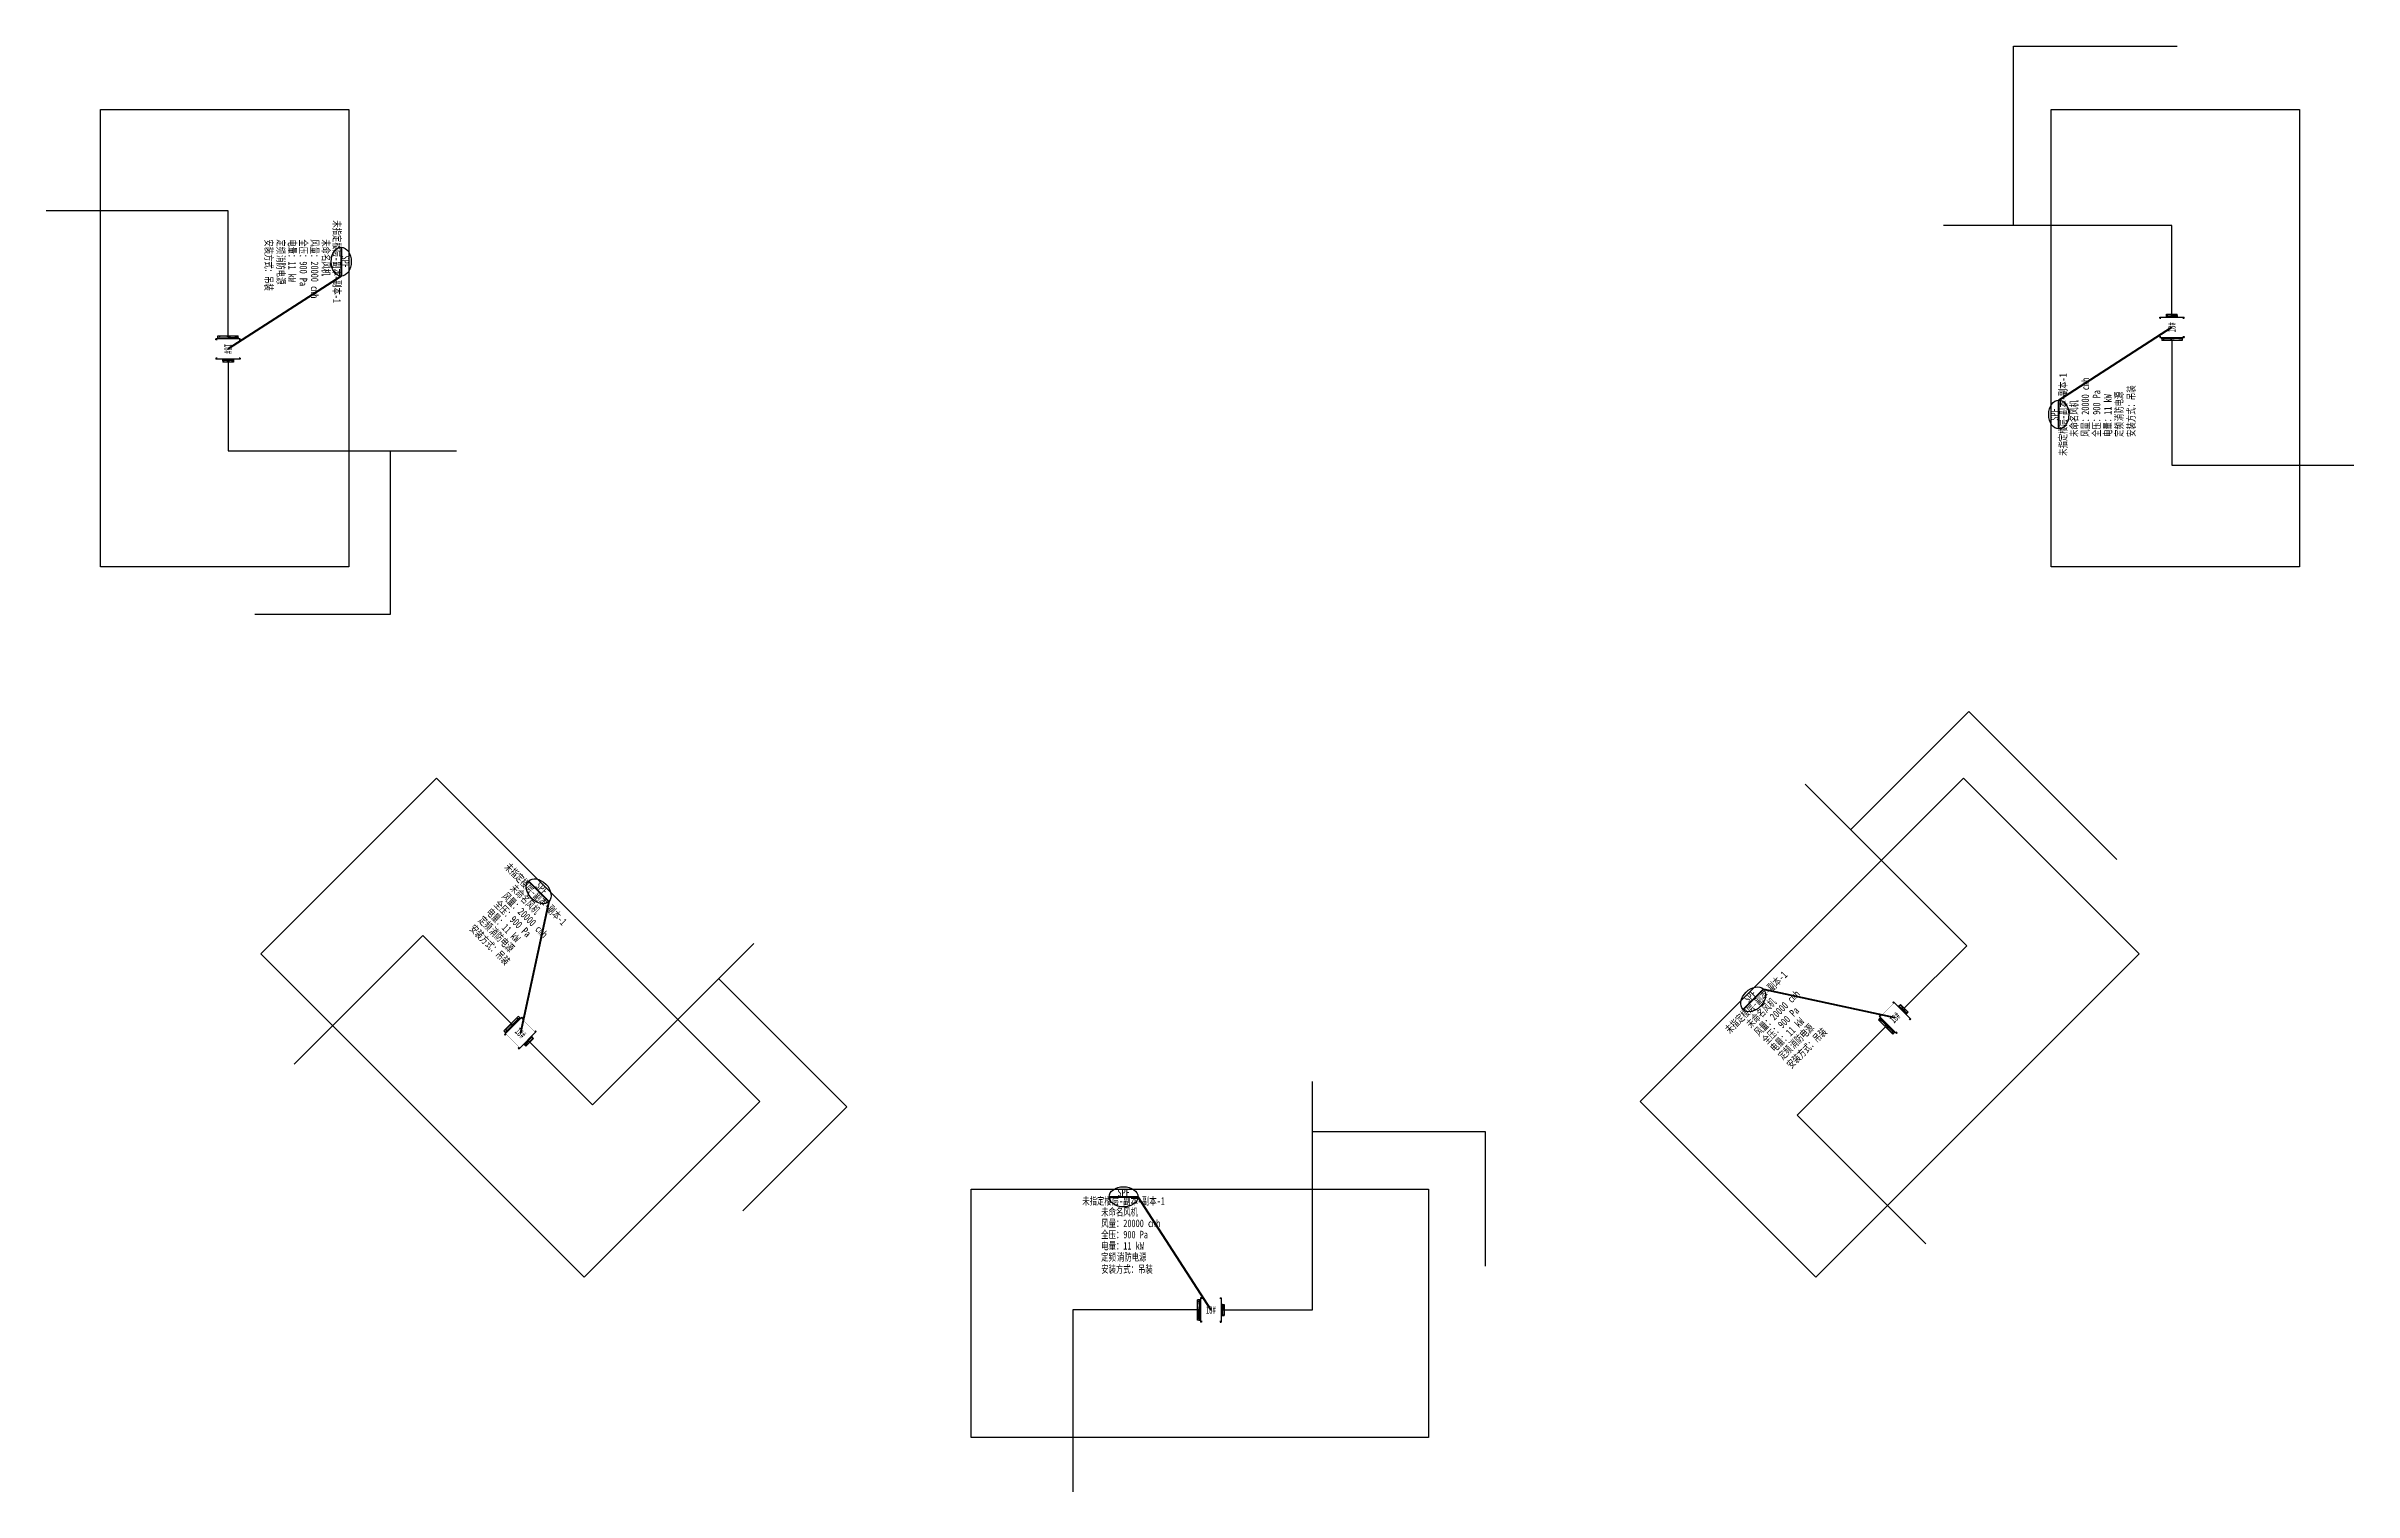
# Model space of a CAD drawing. Header units: inches. Extents: x 18625 to 740902, y -192685 to 58033.
# Drawn here: x 330591 to 445926, y -192685 to -120424 of the extents above; entities that cross this region are included whole.
import ezdxf
from ezdxf.enums import TextEntityAlignment as Align

# ---------------------------------------------------------------- set-up
doc = ezdxf.new("R2010")
doc.units = ezdxf.units.IN
doc.header["$MEASUREMENT"] = 0
doc.layers.add('H-DIMS-FANS', color=7, linetype='Continuous')
doc.layers.add('H-FIRE-FBOX', color=161, linetype='Continuous')
doc.styles.add('TH-STYLE1', font='STFANGSO.TTF', dxfattribs={"width": 0.7})

# ---------------------------------------------------------------- blocks, each defined once
blk = doc.blocks.new('*U5')
for p, q in [((1440, 510), (1340, 510)), ((1340, -510), (1340, 510)), ((1440, -540), (1440, 540)), ((1490, 510), (1440, 510)), ((1540, 610), (1490, 610)), ((1490, 610), (1490, -610)), ((1540, 610), (1540, 550)), ((2460, 610), (2510, 610)), ((2460, 610), (2460, 550)), ((2510, 610), (2510, -610)), ((2560, 270), (2510, 270)), ((2560, -300), (2560, 300)), ((2560, 270), (2660, 270)), ((2660, 270), (2660, -270)), ((1440, -510), (1340, -510)), ((1490, -510), (1440, -510)), ((1540, -610), (1490, -610)), ((1540, -550), (1540, -610)), ((2460, -550), (2460, -610)), ((2460, -610), (2510, -610)), ((2560, -270), (2510, -270)), ((2560, -270), (2660, -270))]:
    blk.add_line(p, q)
at = {"const_width": 6}
blk.add_lwpolyline([(1718, -550), (1520, -550, -0.4142136), (1490, -520), (1490, 520, -0.4142136), (1520, 550), (2480, 550, -0.4142136), (2510, 520), (2510, -520, -0.4142136), (2480, -550), (1718, -550)], format="xyb", dxfattribs=at)
for centre, radius, start, end in [((2145, -228), 787, 163.16365, 196.83635), ((638, 228), 787, 343.16365, 16.83635), ((2885, -129), 303, 154.7763, 205.2237), ((2337, 129), 303, 334.7763, 25.2237)]:
    blk.add_arc(centre, radius, start, end)
at = {"layer": 'H-DIMS-FANS', "linetype": 'ByBlock', "lineweight": 100}
blk.add_line((-3083, 5655), (-1643, 5655), dxfattribs=at)
blk.add_lwpolyline([(-1643, 5655), (2000, 0)], dxfattribs=at)
at = {"layer": 'H-DIMS-FANS'}
blk.add_ellipse((-2363, 5655), major_axis=(-720, 0), ratio=0.7, dxfattribs=at)
at = {"style": 'TH-STYLE1', "width": 0.55}
blk.add_text('18#', height=375, dxfattribs=at).set_placement((2000, 0), align=Align.MIDDLE)
at = {"layer": 'H-DIMS-FANS', "style": 'TH-STYLE1', "width": 0.7}
for tag, p in [('设备符号', (-2363, 5865)), ('楼层-编号', (-2363, 5445))]:
    blk.add_attdef(tag, text='', height=375, dxfattribs=at).set_placement(p, align=Align.MIDDLE_CENTER)
for tag, p in [('风机功能', (-3479, 4704)), ('全压', (-3479, 3579)), ('风量', (-3479, 4142)), ('定频', (-3479, 2454)), ('电量', (-3479, 3017)), ('消防电源', (-2692, 2454)), ('备注', (-3479, 1242)), ('安装方式', (-3479, 1848))]:
    blk.add_attdef(tag, p, '', height=375, dxfattribs=at)

msp = doc.modelspace()

# ---------------------------------------------------------------- linework, layer by layer
for points in [[(428923, -129389), (428923, -120424), (437099, -120424)], [(339684, -134900), (339684, -128661), (330591, -128661)], [(436833, -133814), (436833, -129389), (425416, -129389)], [(436833, -135134), (436833, -141373), (445926, -141373)], [(339684, -136220), (339684, -140644), (351102, -140644)], [(347780, -140644), (347780, -148836), (341025, -148836)], [(420785, -159585), (426685, -153685), (434081, -161081)], [(423457, -168514), (426586, -165385), (418512, -157311)], [(353828, -169282), (349416, -164870), (342987, -171300)], [(354762, -170215), (357890, -173344), (365964, -165270)], [(364200, -167034), (370603, -173436), (365403, -178637)], [(422523, -169447), (418112, -173859), (424541, -180289)], [(389461, -183592), (393886, -183592), (393886, -172174)], [(393886, -174670), (402505, -174670), (402505, -181409)], [(388141, -183592), (381902, -183592), (381902, -192685)]]:
    msp.add_lwpolyline(points)
for points in [[(345716, -123588), (345716, -146446), (333314, -146446), (333314, -123588)], [(430801, -146446), (430801, -123588), (443203, -123588), (443203, -146446)], [(350095, -157018), (366258, -173180), (357488, -181950), (341326, -165787)], [(410259, -173180), (426422, -157018), (435191, -165787), (419029, -181950)], [(376830, -177560), (399687, -177560), (399687, -189961), (376830, -189961)]]:
    msp.add_lwpolyline(points, close=True)

# ---------------------------------------------------------------- block references
at = {"layer": 'H-FIRE-FBOX'}
ref = msp.add_blockref('*U5', (339684, -133560), dxfattribs=dict(at, rotation=270))
ref.add_attrib('设备符号', 'SPF', dxfattribs={"layer": 'H-DIMS-FANS', "height": 375, "rotation": 270, "style": 'TH-STYLE1', "width": 0.7}).set_placement((345549, -131197), align=Align.MIDDLE_CENTER)
ref.add_attrib('楼层-编号', '未指定楼层-副本-副本-1', dxfattribs={"layer": 'H-DIMS-FANS', "height": 375, "rotation": 270, "style": 'TH-STYLE1', "width": 0.7}).set_placement((345129, -131197), align=Align.MIDDLE_CENTER)
ref.add_attrib('风机功能', '未命名风机', (344388, -130080), dxfattribs={"layer": 'H-DIMS-FANS', "height": 375, "rotation": 270, "style": 'TH-STYLE1', "width": 0.7})
ref.add_attrib('风量', '风量：20000 cmh', (343826, -130080), dxfattribs={"layer": 'H-DIMS-FANS', "height": 375, "rotation": 270, "style": 'TH-STYLE1', "width": 0.7})
ref.add_attrib('全压', '全压：900 Pa', (343263, -130080), dxfattribs={"layer": 'H-DIMS-FANS', "height": 375, "rotation": 270, "style": 'TH-STYLE1', "width": 0.7})
ref.add_attrib('电量', '电量：11 kW', (342701, -130080), dxfattribs={"layer": 'H-DIMS-FANS', "height": 375, "rotation": 270, "style": 'TH-STYLE1', "width": 0.7})
ref.add_attrib('定频', '定频', (342138, -130080), dxfattribs={"layer": 'H-DIMS-FANS', "height": 375, "rotation": 270, "style": 'TH-STYLE1', "width": 0.7})
ref.add_attrib('消防电源', '消防电源', (342138, -130868), dxfattribs={"layer": 'H-DIMS-FANS', "height": 375, "rotation": 270, "style": 'TH-STYLE1', "width": 0.7})
ref.add_attrib('安装方式', '安装方式：吊装', (341532, -130080), dxfattribs={"layer": 'H-DIMS-FANS', "height": 375, "rotation": 270, "style": 'TH-STYLE1', "width": 0.7})
ref = msp.add_blockref('*U5', (436833, -136474), dxfattribs=dict(at, rotation=90))
ref.add_attrib('设备符号', 'SPF', dxfattribs={"layer": 'H-DIMS-FANS', "height": 375, "rotation": 90, "style": 'TH-STYLE1', "width": 0.7}).set_placement((430968, -138837), align=Align.MIDDLE_CENTER)
ref.add_attrib('楼层-编号', '未指定楼层-副本-副本-1', dxfattribs={"layer": 'H-DIMS-FANS', "height": 375, "rotation": 90, "style": 'TH-STYLE1', "width": 0.7}).set_placement((431388, -138837), align=Align.MIDDLE_CENTER)
ref.add_attrib('风机功能', '未命名风机', (432129, -139953), dxfattribs={"layer": 'H-DIMS-FANS', "height": 375, "rotation": 90, "style": 'TH-STYLE1', "width": 0.7})
ref.add_attrib('风量', '风量：20000 cmh', (432691, -139953), dxfattribs={"layer": 'H-DIMS-FANS', "height": 375, "rotation": 90, "style": 'TH-STYLE1', "width": 0.7})
ref.add_attrib('全压', '全压：900 Pa', (433254, -139953), dxfattribs={"layer": 'H-DIMS-FANS', "height": 375, "rotation": 90, "style": 'TH-STYLE1', "width": 0.7})
ref.add_attrib('电量', '电量：11 kW', (433816, -139953), dxfattribs={"layer": 'H-DIMS-FANS', "height": 375, "rotation": 90, "style": 'TH-STYLE1', "width": 0.7})
ref.add_attrib('定频', '定频', (434379, -139953), dxfattribs={"layer": 'H-DIMS-FANS', "height": 375, "rotation": 90, "style": 'TH-STYLE1', "width": 0.7})
ref.add_attrib('消防电源', '消防电源', (434379, -139166), dxfattribs={"layer": 'H-DIMS-FANS', "height": 375, "rotation": 90, "style": 'TH-STYLE1', "width": 0.7})
ref.add_attrib('安装方式', '安装方式：吊装', (434985, -139953), dxfattribs={"layer": 'H-DIMS-FANS', "height": 375, "rotation": 90, "style": 'TH-STYLE1', "width": 0.7})
ref = msp.add_blockref('*U5', (352881, -168334), dxfattribs=dict(at, rotation=315.0000000000001))
ref.add_attrib('设备符号', 'SPF', dxfattribs={"layer": 'H-DIMS-FANS', "height": 375, "rotation": 315, "style": 'TH-STYLE1', "width": 0.7}).set_placement((355357, -162516), align=Align.MIDDLE_CENTER)
ref.add_attrib('楼层-编号', '未指定楼层-副本-副本-1', dxfattribs={"layer": 'H-DIMS-FANS', "height": 375, "rotation": 315, "style": 'TH-STYLE1', "width": 0.7}).set_placement((355060, -162813), align=Align.MIDDLE_CENTER)
ref.add_attrib('风机功能', '未命名风机', (353747, -162547), dxfattribs={"layer": 'H-DIMS-FANS', "height": 375, "rotation": 315, "style": 'TH-STYLE1', "width": 0.7})
ref.add_attrib('风量', '风量：20000 cmh', (353349, -162945), dxfattribs={"layer": 'H-DIMS-FANS', "height": 375, "rotation": 315, "style": 'TH-STYLE1', "width": 0.7})
ref.add_attrib('全压', '全压：900 Pa', (352951, -163343), dxfattribs={"layer": 'H-DIMS-FANS', "height": 375, "rotation": 315, "style": 'TH-STYLE1', "width": 0.7})
ref.add_attrib('电量', '电量：11 kW', (352554, -163740), dxfattribs={"layer": 'H-DIMS-FANS', "height": 375, "rotation": 315, "style": 'TH-STYLE1', "width": 0.7})
ref.add_attrib('定频', '定频', (352156, -164138), dxfattribs={"layer": 'H-DIMS-FANS', "height": 375, "rotation": 315, "style": 'TH-STYLE1', "width": 0.7})
ref.add_attrib('消防电源', '消防电源', (352713, -164695), dxfattribs={"layer": 'H-DIMS-FANS', "height": 375, "rotation": 315, "style": 'TH-STYLE1', "width": 0.7})
ref.add_attrib('安装方式', '安装方式：吊装', (351727, -164567), dxfattribs={"layer": 'H-DIMS-FANS', "height": 375, "rotation": 315, "style": 'TH-STYLE1', "width": 0.7})
ref = msp.add_blockref('*U5', (421576, -170395), dxfattribs=dict(at, rotation=44.99999999999999))
ref.add_attrib('设备符号', 'SPF', dxfattribs={"layer": 'H-DIMS-FANS', "height": 375, "rotation": 45, "style": 'TH-STYLE1', "width": 0.7}).set_placement((415758, -167918), align=Align.MIDDLE_CENTER)
ref.add_attrib('楼层-编号', '未指定楼层-副本-副本-1', dxfattribs={"layer": 'H-DIMS-FANS', "height": 375, "rotation": 45, "style": 'TH-STYLE1', "width": 0.7}).set_placement((416054, -168215), align=Align.MIDDLE_CENTER)
ref.add_attrib('风机功能', '未命名风机', (415789, -169528), dxfattribs={"layer": 'H-DIMS-FANS', "height": 375, "rotation": 45, "style": 'TH-STYLE1', "width": 0.7})
ref.add_attrib('风量', '风量：20000 cmh', (416187, -169926), dxfattribs={"layer": 'H-DIMS-FANS', "height": 375, "rotation": 45, "style": 'TH-STYLE1', "width": 0.7})
ref.add_attrib('全压', '全压：900 Pa', (416585, -170324), dxfattribs={"layer": 'H-DIMS-FANS', "height": 375, "rotation": 45, "style": 'TH-STYLE1', "width": 0.7})
ref.add_attrib('电量', '电量：11 kW', (416982, -170722), dxfattribs={"layer": 'H-DIMS-FANS', "height": 375, "rotation": 45, "style": 'TH-STYLE1', "width": 0.7})
ref.add_attrib('定频', '定频', (417380, -171119), dxfattribs={"layer": 'H-DIMS-FANS', "height": 375, "rotation": 45, "style": 'TH-STYLE1', "width": 0.7})
ref.add_attrib('消防电源', '消防电源', (417937, -170563), dxfattribs={"layer": 'H-DIMS-FANS', "height": 375, "rotation": 45, "style": 'TH-STYLE1', "width": 0.7})
ref.add_attrib('安装方式', '安装方式：吊装', (417809, -171548), dxfattribs={"layer": 'H-DIMS-FANS', "height": 375, "rotation": 45, "style": 'TH-STYLE1', "width": 0.7})
ref = msp.add_blockref('*U5', (386801, -183592), dxfattribs=at)
ref.add_attrib('设备符号', 'SPF', dxfattribs={"layer": 'H-DIMS-FANS', "height": 375, "style": 'TH-STYLE1', "width": 0.7}).set_placement((384439, -177726), align=Align.MIDDLE_CENTER)
ref.add_attrib('楼层-编号', '未指定楼层-副本-副本-1', dxfattribs={"layer": 'H-DIMS-FANS', "height": 375, "style": 'TH-STYLE1', "width": 0.7}).set_placement((384439, -178146), align=Align.MIDDLE_CENTER)
ref.add_attrib('风机功能', '未命名风机', (383322, -178887), dxfattribs={"layer": 'H-DIMS-FANS', "height": 375, "style": 'TH-STYLE1', "width": 0.7})
ref.add_attrib('风量', '风量：20000 cmh', (383322, -179450), dxfattribs={"layer": 'H-DIMS-FANS', "height": 375, "style": 'TH-STYLE1', "width": 0.7})
ref.add_attrib('全压', '全压：900 Pa', (383322, -180012), dxfattribs={"layer": 'H-DIMS-FANS', "height": 375, "style": 'TH-STYLE1', "width": 0.7})
ref.add_attrib('电量', '电量：11 kW', (383322, -180575), dxfattribs={"layer": 'H-DIMS-FANS', "height": 375, "style": 'TH-STYLE1', "width": 0.7})
ref.add_attrib('定频', '定频', (383322, -181137), dxfattribs={"layer": 'H-DIMS-FANS', "height": 375, "style": 'TH-STYLE1', "width": 0.7})
ref.add_attrib('消防电源', '消防电源', (384110, -181137), dxfattribs={"layer": 'H-DIMS-FANS', "height": 375, "style": 'TH-STYLE1', "width": 0.7})
ref.add_attrib('安装方式', '安装方式：吊装', (383322, -181743), dxfattribs={"layer": 'H-DIMS-FANS', "height": 375, "style": 'TH-STYLE1', "width": 0.7})

doc.saveas('drawing.dxf')
